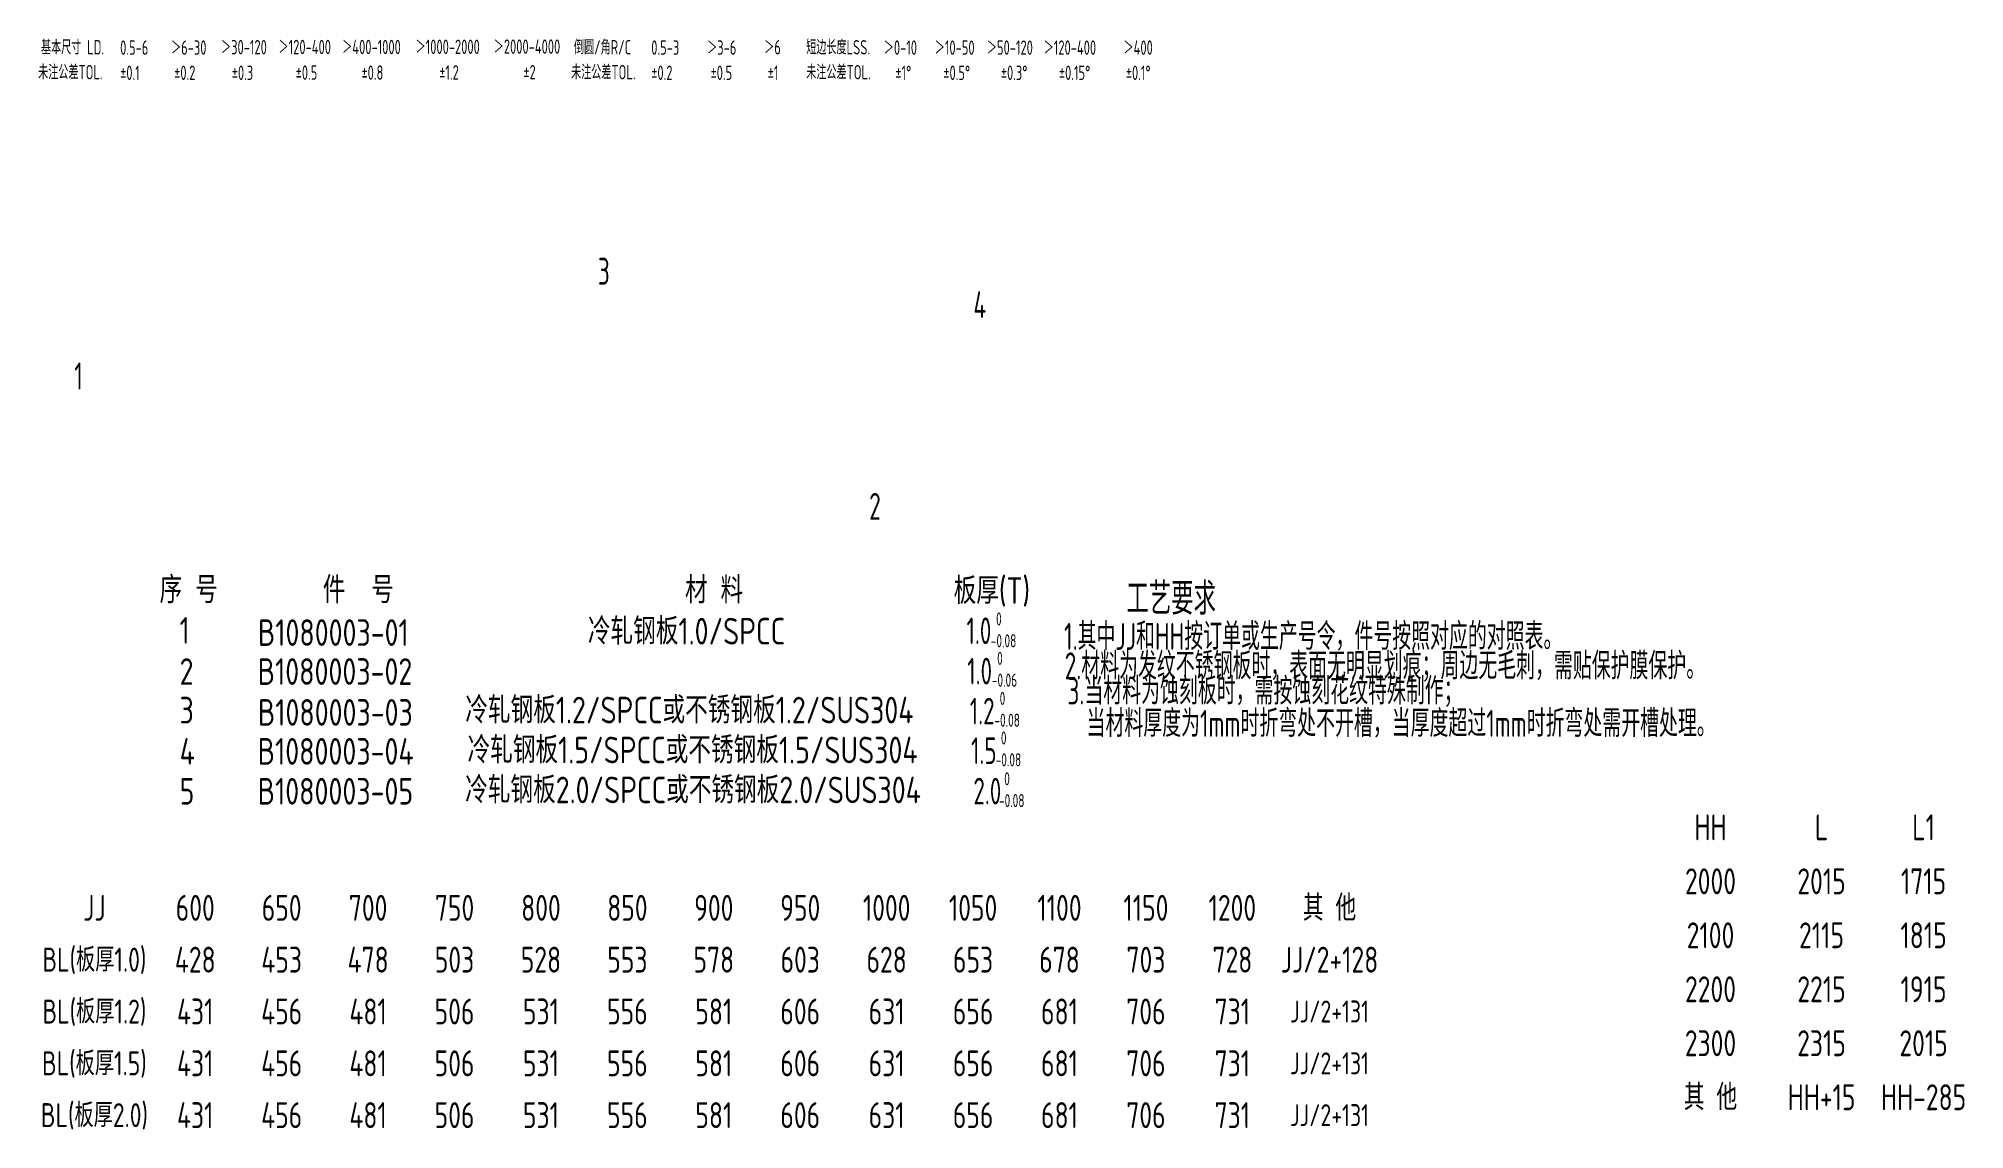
# Model space of a CAD drawing. Header units: inches. Extents: x 14216 to 120088, y -29410 to 23559.
# Drawn here: x 18587 to 19550, y -23641 to -23095 of the extents above; entities that cross this region are included whole.
import ezdxf
from ezdxf.enums import TextEntityAlignment as Align

# ---------------------------------------------------------------- set-up
doc = ezdxf.new("R2010")
doc.units = ezdxf.units.IN
doc.header["$LTSCALE"] = 0.3
doc.header["$MEASUREMENT"] = 0
for name, color, linetype in [('2', 2, 'Continuous'), ('2细实线', 2, 'Continuous'), ('6', 3, 'Continuous'), ('7', 4, 'Continuous')]:
    doc.layers.add(name, color=color, linetype=linetype)
doc.layers.add('粗实线', color=7, linetype='Continuous', lineweight=30)
doc.styles.add('HZ', font='isocp2.shx', dxfattribs={"width": 0.7, "bigfont": 'hztxt.shx'})

msp = doc.modelspace()

# ---------------------------------------------------------------- texts
at = {"layer": '2', "style": 'HZ', "width": 0.85}
for s, height, p in [('序 号', 13.3102, (18647.958, -23377.647)), ('件  号', 13.3102, (18729.532, -23377.647)), ('材 料', 13.3102, (18910.553, -23377.795)), ('板厚(T)', 13.3102, (19044.868, -23378.028)), ('1', 13.31, (18657.951, -23397.887)), ('B1080003-01', 13.3, (18697.143, -23398.995)), ('冷轧钢板1.0/SPCC', 13.31017, (18862.053, -23398.319)), ('2 ', 13.3102, (18657.984, -23418.482)), ('B1080003-02', 13.31017, (18697.028, -23418.489)), ('3', 13.31, (18657.951, -23437.817)), ('B1080003-03', 13.3, (18697.143, -23438.926)), ('冷轧钢板1.2/SPCC或不锈钢板1.2/SUS304', 13.31017, (18800.769, -23437.767)), ('4', 13.31, (18657.984, -23458.412)), ('B1080003-04', 13.31017, (18697.028, -23458.42)), ('冷轧钢板1.5/SPCC或不锈钢板1.5/SUS304', 13.31017, (18801.907, -23457.738)), ('5', 13.31, (18657.984, -23478.378)), ('B1080003-05', 13.31017, (18697.028, -23478.385)), ('冷轧钢板2.0/SPCC或不锈钢板2.0/SUS304', 13.31017, (18800.715, -23477.704))]:
    msp.add_text(s, height=height, dxfattribs=at).set_placement(p)
at = {"layer": '2', "color": 6, "style": 'HZ', "width": 0.7}
for s, p in [('1.其中JJ和HH按订单或生产号令，件号按照对应的对照表。', (19100.086, -23401.002)), ('2.材料为发纹不锈钢板时，表面无明显划痕；周边无毛刺，需贴保护膜保护。', (19100.379, -23415.747))]:
    msp.add_text(s, height=13.5, dxfattribs=at).set_placement(p)
for s, p in [('  3.当材料为蚀刻板时，需按蚀刻花纹特殊制作；', (19090.953, -23432.383)), ('  当材料厚度为1mm时折弯处不开槽，当厚度超过1mm时折弯处需开槽处理。', (19100.525, -23448.59))]:
    msp.add_text(s, height=13.5, dxfattribs=at).set_placement(p, align=Align.BOTTOM_LEFT)
at = {"layer": '2', "attachment_point": 1, "style": 'HZ'}
for s, insert, char_height in [(' 0\\P-0.08', (19063.445, -23382.255), 6.5492), ('1.0', (19051.308, -23384.782), 13.3102), (' 0\\P-0.06', (19063.97, -23401.961), 6.5492), ('1.0', (19051.678, -23404.954), 13.3102), (' 0\\P-0.08', (19065.249, -23421.984), 6.5492), ('1.2', (19052.957, -23424.977), 13.3102), ('1.5', (19053.572, -23444.774), 13.3102), (' 0\\P-0.08', (19065.864, -23441.782), 6.5492), ('2.0', (19054.756, -23464.992), 13.3102), (' 0\\P-0.08', (19067.533, -23462.193), 6.5492)]:
    msp.add_mtext(s, dxfattribs=dict(at, insert=insert, char_height=char_height))
at = {"layer": '2细实线', "style": 'HZ', "width": 0.8}
for s, height, p in [('HH', 12.96, (19423.184, -23489.759)), ('L', 12.96, (19478.684, -23489.759)), ('L1', 12.96, (19529.684, -23489.759)), ('2000', 12.96, (19423.184, -23516.759)), ('2015', 12.96, (19478.684, -23516.759)), ('1715', 12.96, (19529.684, -23516.759)), ('JJ', 12.96, (18615.39, -23530.042)), ('600', 12.96, (18665.79, -23530.042)), ('650', 12.96, (18708.99, -23530.042)), ('700', 12.96, (18752.19, -23530.042)), ('750', 12.96, (18795.39, -23530.042)), ('800', 12.96, (18838.59, -23530.042)), ('850', 12.96, (18881.79, -23530.042)), ('900', 12.96, (18924.99, -23530.042)), ('950', 12.96, (18968.19, -23530.042)), ('1000', 12.96, (19011.39, -23530.042)), ('1050', 12.96, (19054.59, -23530.042)), ('1100', 12.96, (19097.79, -23530.042)), ('1150', 12.96, (19140.99, -23530.042)), ('1200', 12.96, (19184.19, -23530.042)), ('其 他', 12.96, (19232.746, -23530.042)), ('2100', 12.96, (19423.184, -23543.759)), ('2115', 12.96, (19478.684, -23543.759)), ('1815', 12.96, (19529.684, -23543.759)), ('BL(板厚1.0)', 12, (18615.39, -23555.962)), ('428', 12.96, (18665.79, -23555.962)), ('453', 12.96, (18708.99, -23555.962)), ('478', 12.96, (18752.19, -23555.962)), ('503', 12.96, (18795.39, -23555.962)), ('528', 12.96, (18838.59, -23555.962)), ('553', 12.96, (18881.79, -23555.962)), ('578', 12.96, (18924.99, -23555.962)), ('603', 12.96, (18968.19, -23555.962)), ('628', 12.96, (19011.39, -23555.962)), ('653', 12.96, (19054.59, -23555.962)), ('678', 12.96, (19097.79, -23555.962)), ('703', 12.96, (19140.99, -23555.962)), ('728', 12.96, (19184.19, -23555.962)), ('JJ/2+128', 12.96, (19232.746, -23555.962)), ('2200', 12.96, (19423.184, -23570.759)), ('2215', 12.96, (19478.684, -23570.759)), ('1915', 12.96, (19529.684, -23570.759)), ('BL(板厚1.2)', 12, (18615.39, -23581.882)), ('431', 12.96, (18665.79, -23581.882)), ('456', 12.96, (18708.99, -23581.882)), ('481', 12.96, (18752.19, -23581.882)), ('506', 12.96, (18795.39, -23581.882)), ('531', 12.96, (18838.59, -23581.882)), ('556', 12.96, (18881.79, -23581.882)), ('581', 12.96, (18924.99, -23581.882)), ('606', 12.96, (18968.19, -23581.882)), ('631', 12.96, (19011.39, -23581.882)), ('656', 12.96, (19054.59, -23581.882)), ('681', 12.96, (19097.79, -23581.882)), ('706', 12.96, (19140.99, -23581.882)), ('731', 12.96, (19184.19, -23581.882)), ('JJ/2+131', 11, (19232.746, -23581.882)), ('2300', 12.96, (19423.184, -23597.759)), ('2315', 12.96, (19478.684, -23597.759)), ('2015', 12.96, (19529.684, -23597.759)), ('BL(板厚1.5)', 12, (18615.39, -23607.802)), ('431', 12.96, (18665.79, -23607.802)), ('456', 12.96, (18708.99, -23607.802)), ('481', 12.96, (18752.19, -23607.802)), ('506', 12.96, (18795.39, -23607.802)), ('531', 12.96, (18838.59, -23607.802)), ('556', 12.96, (18881.79, -23607.802)), ('581', 12.96, (18924.99, -23607.802)), ('606', 12.96, (18968.19, -23607.802)), ('631', 12.96, (19011.39, -23607.802)), ('656', 12.96, (19054.59, -23607.802)), ('681', 12.96, (19097.79, -23607.802)), ('706', 12.96, (19140.99, -23607.802)), ('731', 12.96, (19184.19, -23607.802)), ('JJ/2+131', 11, (19232.746, -23607.802)), ('其 他', 12.96, (19423.184, -23624.759)), ('HH+15', 12.96, (19478.684, -23624.759)), ('HH-285', 12.96, (19529.684, -23624.759)), ('BL(板厚2.0)', 12, (18615.39, -23633.722)), ('431', 12.96, (18665.79, -23633.722)), ('456', 12.96, (18708.99, -23633.722)), ('481', 12.96, (18752.19, -23633.722)), ('506', 12.96, (18795.39, -23633.722)), ('531', 12.96, (18838.59, -23633.722)), ('556', 12.96, (18881.79, -23633.722)), ('581', 12.96, (18924.99, -23633.722)), ('606', 12.96, (18968.19, -23633.722)), ('631', 12.96, (19011.39, -23633.722)), ('656', 12.96, (19054.59, -23633.722)), ('681', 12.96, (19097.79, -23633.722)), ('706', 12.96, (19140.99, -23633.722)), ('731', 12.96, (19184.19, -23633.722)), ('JJ/2+131', 11, (19232.746, -23633.722))]:
    msp.add_text(s, height=height, dxfattribs=at).set_placement(p, align=Align.MIDDLE_CENTER)
at = {"layer": '6', "color": 2, "style": 'HZ', "width": 0.7}
for s, p in [('基本尺寸 LD.', (18588.698, -23103.18)), ('0.5-6', (18628.249, -23103.353)), ('＞6-30', (18653.707, -23103.353)), ('＞30-120', (18678.703, -23103.132)), ('＞120-400', (18707.441, -23103.039)), ('＞400-1000', (18739.24, -23103.039)), ('＞1000-2000', (18775.936, -23102.948)), ('＞2000-4000', (18815.01, -23102.858)), ('倒圆/角R/C', (18855.072, -23103.18)), ('0.5-3', (18893.723, -23103.353)), ('＞3-6', (18921.676, -23103.353)), ('＞6', (18950.198, -23103.132)), ('短边长度LSS.', (18971.19, -23103.18)), ('＞0-10', (19009.978, -23103.353)), ('＞10-50', (19035.454, -23103.353)), ('＞50-120', (19061.496, -23103.353)), ('＞120-400', (19089.901, -23103.353)), ('＞400', (19129.773, -23103.353)), ('未注公差TOL.', (18587.28, -23115.635)), ('%%P0.1', (18628.249, -23115.953)), ('%%P0.2', (18655.249, -23115.953)), ('%%P0.3', (18684.049, -23115.953)), ('%%P0.5', (18715.992, -23115.86)), ('%%P0.8', (18748.873, -23115.86)), ('%%P1.2', (18787.763, -23115.769)), ('%%P2', (18829.799, -23115.679)), ('未注公差TOL.', (18853.654, -23115.635)), ('%%P0.2', (18893.723, -23115.953)), ('%%P0.5', (18923.365, -23115.953)), ('%%P1', (18951.935, -23115.953)), ('未注公差TOL.', (18971.203, -23115.635)), ('%%P1%%D', (19015.749, -23115.953)), ('%%P0.5%%D', (19039.72, -23115.953)), ('%%P0.3%%D', (19068.465, -23115.953)), ('%%P0.15%%D', (19097.495, -23115.953)), ('%%P0.1%%D', (19130.948, -23115.953))]:
    msp.add_text(s, height=7.2, dxfattribs=at).set_placement(p)
at = {"layer": '7', "style": 'HZ', "width": 0.7}
for s, p in [('3', (18867.041, -23218.368)), ('4', (19054.772, -23235.108)), ('1', (18605.33, -23270.788)), ('2', (19002.66, -23335.94))]:
    msp.add_text(s, height=13.5, dxfattribs=at).set_placement(p)
at = {"layer": '粗实线', "color": 3, "linetype": 'Continuous', "lineweight": -3, "style": 'HZ', "width": 0.7}
msp.add_text('工艺要求', height=16, dxfattribs=at).set_placement((19131.22, -23383.408))

doc.saveas('drawing.dxf')
